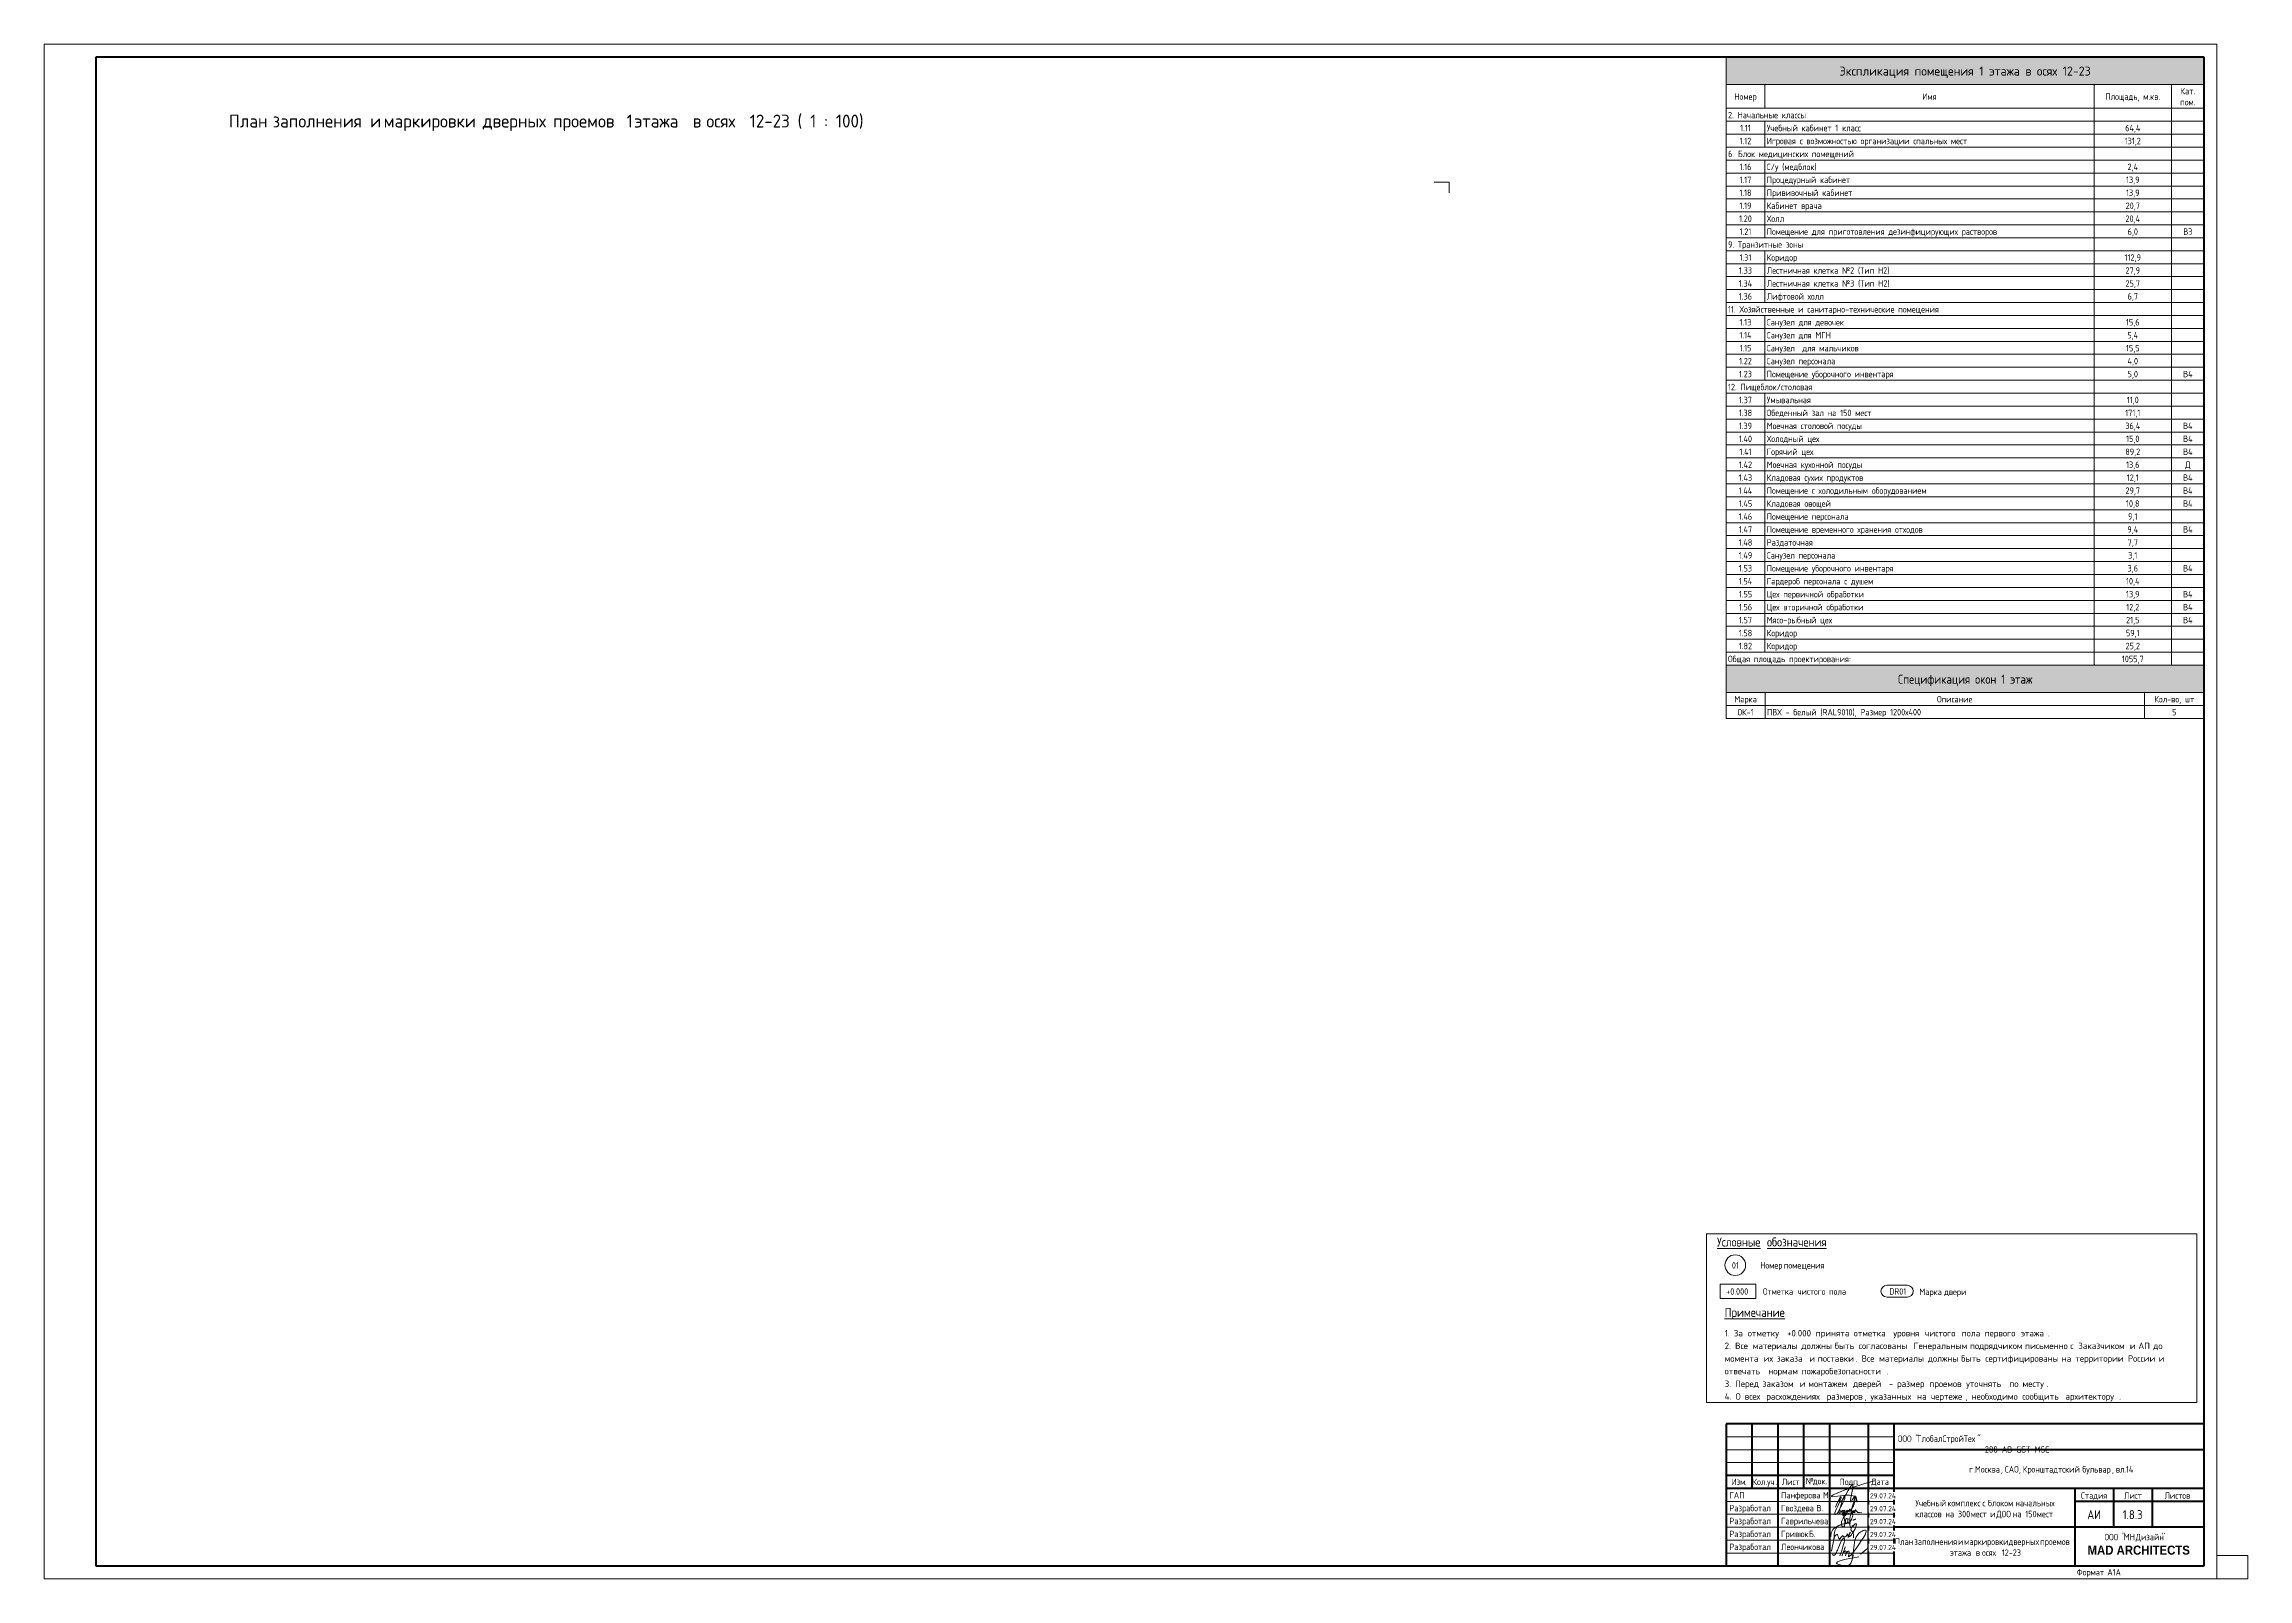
# Paper-space layout 'Layout1' of a CAD drawing. Header units: millimetres. Extents: x -841 to 12, y 0 to 594.
# The model-space entities are those that its viewports show. They can reach past a viewport. Long polylines and large blocks are cut down to what shows.
import ezdxf

# ---------------------------------------------------------------- set-up
doc = ezdxf.new("R2010")
doc.units = ezdxf.units.MM
for name, color, linetype, lineweight in [('A-ANNO-NOTE', 7, 'Continuous', 9), ('A-DETL', 7, 'Continuous', 9), ('G-ANNO-LEGN', 7, 'Continuous', 9), ('G-ANNO-SCHD', 7, 'Continuous', 9), ('G-ANNO-TEXT', 7, 'Continuous', 9), ('G-ANNO-TTLB', 7, 'Continuous', 9)]:
    doc.layers.add(name, color=color, linetype=linetype, lineweight=lineweight)
doc.layers.add('G-ANNO-NPLT', color=7, linetype='Continuous', plot=False)
doc.styles.add('Arial_B', font='', dxfattribs={"width": 0.9, "height": 3.5})
doc.styles.add('GOST Common_3', font='GOST_Common.ttf', dxfattribs={"width": 0.9, "height": 3.5})
doc.styles.add('GOST Common_4', font='GOST_Common.ttf', dxfattribs={"width": 0.9, "height": 2.5})
doc.styles.add('GOST Common_5', font='GOST_Common.ttf', dxfattribs={"height": 5})
doc.styles.add('GOST Common_6', font='GOST_Common.ttf', dxfattribs={"height": 3.5})
doc.styles.add('GOST Common_7', font='GOST_Common.ttf', dxfattribs={"width": 0.9, "height": 2})
doc.styles.add('ISOCPEUR_2', font='isocpeur.ttf', dxfattribs={"width": 0.9, "height": 2.5})
doc.styles.add('ISOCPEUR_3', font='isocpeur.ttf', dxfattribs={"height": 2.5})
doc.styles.get('Arial_B').set_extended_font_data('Arial', bold=True)

psp = doc.layouts.get("Layout1")

# ---------------------------------------------------------------- texts
at = {"layer": 'G-ANNO-SCHD', "line_spacing_factor": 1.022761}
for s, insert, char_height, width, attachment_point, style in [('Экспликация помещения 1 этажа в осях 12-23', (-97.47, 585.3), 3.5, 118.0062, 2, 'GOST Common_6'), ('Номер', (-182.48, 574.92), 2.5, 9.896, 2, 'GOST Common_4'), ('Имя', (-111.28, 574.92), 2.5, 6.1548, 2, 'GOST Common_4'), ('Площадь, м.кв.', (-32.57, 574.92), 2.5, 23.8349, 2, 'GOST Common_4'), ('Кат.\\Pпом.', (-11.27, 577.05), 2.5, 7.5125, 2, 'GOST Common_4'), ('2. Начальные классы', (-189.23, 567.77), 2.5, 33.7611, 1, 'GOST Common_4'), ('1.12', (-182.48, 557.75), 2.5, 5.4006, 2, 'GOST Common_4'), ('1.11', (-182.48, 562.76), 2.5, 4.8877, 2, 'GOST Common_4'), ('Учебный кабинет 1 класс', (-174.23, 562.76), 2.5, 40.8512, 1, 'GOST Common_4'), ('Игровая с возможностью организации спальных мест', (-174.23, 557.75), 2.5, 88.4003, 1, 'GOST Common_4'), ('131,2', (-32.57, 557.75), 2.5, 7.3918, 2, 'GOST Common_4'), ('64,4', (-32.57, 562.76), 2.5, 7.0901, 2, 'GOST Common_4'), ('6. Блок медицинских помещений', (-189.23, 552.74), 2.5, 52.0445, 1, 'GOST Common_4'), ('1.16', (-182.48, 547.73), 2.5, 5.4006, 2, 'GOST Common_4'), ('С/у (медблок)', (-174.23, 547.73), 2.5, 22.085, 1, 'GOST Common_4'), ('2,4', (-32.57, 547.73), 2.5, 4.948, 2, 'GOST Common_4'), ('1.18', (-182.48, 537.71), 2.5, 5.4006, 2, 'GOST Common_4'), ('1.17', (-182.48, 542.72), 2.5, 5.4006, 2, 'GOST Common_4'), ('Процедурный кабинет', (-174.23, 542.72), 2.5, 36.2351, 1, 'GOST Common_4'), ('Прививочный кабинет', (-174.23, 537.71), 2.5, 35.9635, 1, 'GOST Common_4'), ('13,9', (-32.57, 542.72), 2.5, 6.0341, 2, 'GOST Common_4'), ('13,9', (-32.57, 537.71), 2.5, 6.0341, 2, 'GOST Common_4'), ('1.19', (-182.48, 532.69), 2.5, 5.4006, 2, 'GOST Common_4'), ('Кабинет врача', (-174.23, 532.69), 2.5, 25.0116, 1, 'GOST Common_4'), ('20,7', (-32.57, 532.69), 2.5, 6.5471, 2, 'GOST Common_4'), ('1.20', (-182.48, 527.68), 2.5, 5.9135, 2, 'GOST Common_4'), ('1.21', (-182.48, 522.67), 2.5, 5.4006, 2, 'GOST Common_4'), ('Холл', (-174.23, 527.68), 2.5, 8.0254, 1, 'GOST Common_4'), ('Помещение для приготовления дезинфицирующих растворов', (-174.23, 522.67), 2.5, 99.8048, 1, 'GOST Common_4'), ('20,4', (-32.57, 527.68), 2.5, 6.8186, 2, 'GOST Common_4'), ('6,0', (-32.57, 522.67), 2.5, 4.6765, 2, 'GOST Common_4'), ('В3', (-11.27, 522.67), 2.5, 4.0127, 2, 'GOST Common_4'), ('9. Транзитные зоны', (-189.23, 517.66), 2.5, 32.1318, 1, 'GOST Common_4'), ('1.31', (-182.48, 512.65), 2.5, 5.4006, 2, 'GOST Common_4'), ('Коридор', (-174.23, 512.65), 2.5, 13.3656, 1, 'GOST Common_4'), ('112,9', (-32.57, 512.65), 2.5, 7.3918, 2, 'GOST Common_4'), ('1.33', (-182.48, 507.64), 2.5, 5.9135, 2, 'GOST Common_4'), ('Лестничная клетка №2 (Тип Н2)', (-174.23, 507.64), 2.5, 52.4971, 1, 'GOST Common_4'), ('27,9', (-32.57, 507.64), 2.5, 6.5471, 2, 'GOST Common_4'), ('1.34', (-182.48, 502.62), 2.5, 6.185, 2, 'GOST Common_4'), ('1.36', (-182.48, 497.61), 2.5, 5.9135, 2, 'GOST Common_4'), ('Лестничная клетка №3 (Тип Н2)', (-174.23, 502.62), 2.5, 52.4971, 1, 'GOST Common_4'), ('Лифтовой холл', (-174.23, 497.61), 2.5, 24.74, 1, 'GOST Common_4'), ('25,7', (-32.57, 502.62), 2.5, 6.5471, 2, 'GOST Common_4'), ('6,7', (-32.57, 497.61), 2.5, 4.6765, 2, 'GOST Common_4'), ('11. Хозяйственные и санитарно-технические помещения', (-189.23, 492.6), 2.5, 92.8052, 1, 'GOST Common_4'), ('1.13', (-182.48, 487.59), 2.5, 5.4006, 2, 'GOST Common_4'), ('Санузел для девочек', (-174.23, 487.59), 2.5, 33.8214, 1, 'GOST Common_4'), ('15,6', (-32.57, 487.59), 2.5, 6.0341, 2, 'GOST Common_4'), ('1.14', (-182.48, 482.58), 2.5, 5.6721, 2, 'GOST Common_4'), ('Санузел для МГН', (-174.23, 482.58), 2.5, 27.1537, 1, 'GOST Common_4'), ('5,4', (-32.57, 482.58), 2.5, 4.948, 2, 'GOST Common_4'), ('1.22', (-182.48, 472.56), 2.5, 5.9135, 2, 'GOST Common_4'), ('1.15', (-182.48, 477.57), 2.5, 5.4006, 2, 'GOST Common_4'), ('Санузел  для мальчиков', (-174.23, 477.57), 2.5, 39.041, 1, 'GOST Common_4'), ('Санузел персонала', (-174.23, 472.56), 2.5, 31.3172, 1, 'GOST Common_4'), ('15,5', (-32.57, 477.57), 2.5, 6.0341, 2, 'GOST Common_4'), ('4,0', (-32.57, 472.56), 2.5, 4.948, 2, 'GOST Common_4'), ('12. Пищеблок/столовая', (-189.23, 462.53), 2.5, 38.4375, 1, 'GOST Common_4'), ('1.23', (-182.48, 467.54), 2.5, 5.9135, 2, 'GOST Common_4'), ('Помещение уборочного инвентаря', (-174.23, 467.54), 2.5, 56.4193, 1, 'GOST Common_4'), ('5,0', (-32.57, 467.54), 2.5, 4.6765, 2, 'GOST Common_4'), ('В4', (-11.27, 467.54), 2.5, 4.2842, 2, 'GOST Common_4'), ('1.38', (-182.48, 452.51), 2.5, 5.9135, 2, 'GOST Common_4'), ('1.37', (-182.48, 457.52), 2.5, 5.9135, 2, 'GOST Common_4'), ('Умывальная', (-174.23, 457.52), 2.5, 20.0635, 1, 'GOST Common_4'), ('Обеденный зал на 150 мест', (-174.23, 452.51), 2.5, 44.0493, 1, 'GOST Common_4'), ('171,1', (-32.57, 452.51), 2.5, 6.8789, 2, 'GOST Common_4'), ('11,0', (-32.57, 457.52), 2.5, 5.5212, 2, 'GOST Common_4'), ('1.39', (-182.48, 447.5), 2.5, 5.9135, 2, 'GOST Common_4'), ('Моечная столовой посуды', (-174.23, 447.5), 2.5, 42.2994, 1, 'GOST Common_4'), ('36,4', (-32.57, 447.5), 2.5, 6.8186, 2, 'GOST Common_4'), ('В4', (-11.27, 447.5), 2.5, 4.2842, 2, 'GOST Common_4'), ('1.40', (-182.48, 442.49), 2.5, 6.185, 2, 'GOST Common_4'), ('1.41', (-182.48, 437.48), 2.5, 5.6721, 2, 'GOST Common_4'), ('Холодный цех', (-174.23, 442.49), 2.5, 22.5979, 1, 'GOST Common_4'), ('Горячий цех', (-174.23, 437.48), 2.5, 19.9127, 1, 'GOST Common_4'), ('89,2', (-32.57, 437.48), 2.5, 6.5471, 2, 'GOST Common_4'), ('15,0', (-32.57, 442.49), 2.5, 6.0341, 2, 'GOST Common_4'), ('В4', (-11.27, 442.49), 2.5, 4.2842, 2, 'GOST Common_4'), ('В4', (-11.27, 437.48), 2.5, 4.2842, 2, 'GOST Common_4'), ('1.43', (-182.48, 427.45), 2.5, 6.185, 2, 'GOST Common_4'), ('1.42', (-182.48, 432.46), 2.5, 6.185, 2, 'GOST Common_4'), ('Моечная кухонной посуды', (-174.23, 432.46), 2.5, 41.9977, 1, 'GOST Common_4'), ('Кладовая сухих продуктов', (-174.23, 427.45), 2.5, 44.1398, 1, 'GOST Common_4'), ('13,6', (-32.57, 432.46), 2.5, 6.0341, 2, 'GOST Common_4'), ('12,1', (-32.57, 427.45), 2.5, 5.5212, 2, 'GOST Common_4'), ('В4', (-11.27, 427.45), 2.5, 4.2842, 2, 'GOST Common_4'), ('\\fGOST Common|b0|i0|c204|p34|;\\W.9;Д', (-11.27, 432.46), 2.5, 2.4137, 2, 'GOST Common_4'), ('1.44', (-182.48, 422.44), 2.5, 6.4565, 2, 'GOST Common_4'), ('Помещение с холодильным оборудованием', (-174.23, 422.44), 2.5, 68.6083, 1, 'GOST Common_4'), ('29,7', (-32.57, 422.44), 2.5, 6.5471, 2, 'GOST Common_4'), ('В4', (-11.27, 422.44), 2.5, 4.2842, 2, 'GOST Common_4'), ('1.45', (-182.48, 417.43), 2.5, 6.185, 2, 'GOST Common_4'), ('1.46', (-182.48, 412.42), 2.5, 6.185, 2, 'GOST Common_4'), ('Кладовая овощей', (-174.23, 417.43), 2.5, 28.7527, 1, 'GOST Common_4'), ('Помещение персонала', (-174.23, 412.42), 2.5, 36.2652, 1, 'GOST Common_4'), ('10,8', (-32.57, 417.43), 2.5, 6.0341, 2, 'GOST Common_4'), ('9,1', (-32.57, 412.42), 2.5, 4.1636, 2, 'GOST Common_4'), ('В4', (-11.27, 417.43), 2.5, 4.2842, 2, 'GOST Common_4'), ('1.48', (-182.48, 402.39), 2.5, 6.185, 2, 'GOST Common_4'), ('1.47', (-182.48, 407.41), 2.5, 6.185, 2, 'GOST Common_4'), ('Раздаточная', (-174.23, 402.39), 2.5, 22.085, 1, 'GOST Common_4'), ('Помещение временного хранения отходов', (-174.23, 407.41), 2.5, 68.8497, 1, 'GOST Common_4'), ('9,4', (-32.57, 407.41), 2.5, 4.948, 2, 'GOST Common_4'), ('7,7', (-32.57, 402.39), 2.5, 4.6765, 2, 'GOST Common_4'), ('В4', (-11.27, 407.41), 2.5, 4.2842, 2, 'GOST Common_4'), ('1.49', (-182.48, 397.38), 2.5, 6.185, 2, 'GOST Common_4'), ('Санузел персонала', (-174.23, 397.38), 2.5, 31.3172, 1, 'GOST Common_4'), ('Помещение уборочного инвентаря', (-174.23, 392.37), 2.5, 56.4193, 1, 'GOST Common_4'), ('3,1', (-32.57, 397.38), 2.5, 4.1636, 2, 'GOST Common_4'), ('1.54', (-182.48, 387.36), 2.5, 6.185, 2, 'GOST Common_4'), ('1.53', (-182.48, 392.37), 2.5, 5.9135, 2, 'GOST Common_4'), ('Гардероб персонала с душем', (-174.23, 387.36), 2.5, 46.9759, 1, 'GOST Common_4'), ('10,4', (-32.57, 387.36), 2.5, 6.3057, 2, 'GOST Common_4'), ('3,6', (-32.57, 392.37), 2.5, 4.6765, 2, 'GOST Common_4'), ('В4', (-11.27, 392.37), 2.5, 4.2842, 2, 'GOST Common_4'), ('1.55', (-182.48, 382.35), 2.5, 5.9135, 2, 'GOST Common_4'), ('1.56', (-182.48, 377.34), 2.5, 5.9135, 2, 'GOST Common_4'), ('Цех первичной обработки', (-174.23, 382.35), 2.5, 42.5106, 1, 'GOST Common_4'), ('Цех вторичной обработки', (-174.23, 377.34), 2.5, 43.0537, 1, 'GOST Common_4'), ('13,9', (-32.57, 382.35), 2.5, 6.0341, 2, 'GOST Common_4'), ('12,2', (-32.57, 377.34), 2.5, 6.0341, 2, 'GOST Common_4'), ('В4', (-11.27, 382.35), 2.5, 4.2842, 2, 'GOST Common_4'), ('В4', (-11.27, 377.34), 2.5, 4.2842, 2, 'GOST Common_4'), ('1.58', (-182.48, 367.31), 2.5, 5.9135, 2, 'GOST Common_4'), ('1.57', (-182.48, 372.33), 2.5, 5.9135, 2, 'GOST Common_4'), ('Мясо-рыбный цех', (-174.23, 372.33), 2.5, 28.2398, 1, 'GOST Common_4'), ('Коридор', (-174.23, 367.31), 2.5, 13.3656, 1, 'GOST Common_4'), ('59,1', (-32.57, 367.31), 2.5, 6.0341, 2, 'GOST Common_4'), ('21,5', (-32.57, 372.33), 2.5, 6.0341, 2, 'GOST Common_4'), ('В4', (-11.27, 372.33), 2.5, 4.2842, 2, 'GOST Common_4'), ('1.82', (-182.48, 362.3), 2.5, 5.9135, 2, 'GOST Common_4'), ('Коридор', (-174.23, 362.3), 2.5, 13.3656, 1, 'GOST Common_4'), ('25,2', (-32.57, 362.3), 2.5, 6.5471, 2, 'GOST Common_4'), ('Общая площадь проектирования:', (-189.23, 357.29), 2.5, 54.5789, 1, 'GOST Common_4'), ('Спецификация окон 1 этаж', (-97.45, 349.95), 3.5, 62.0018, 2, 'GOST Common_3'), ('1055,7', (-32.57, 357.29), 2.5, 9.7753, 2, 'GOST Common_4'), ('Марка', (-182.44, 341.7), 2.5, 10.4391, 2, 'GOST Common_4'), ('Описание', (-101.48, 341.7), 2.5, 15.2664, 2, 'GOST Common_4'), ('Кол-во, шт', (-16.5, 341.7), 2.5, 18.193, 2, 'GOST Common_4'), ('ОК-1', (-182.44, 336.68), 2.5, 7.5125, 2, 'GOST Common_4'), ('ПВХ - белый (RAL9010), Размер 1200х400', (-174.14, 336.68), 2.5, 66.0136, 1, 'GOST Common_4'), ('\\fGOST Common|b0|i0|c204|p34|;\\W.9;5', (-16.5, 336.68), 2.5, 1.8706, 2, 'GOST Common_4')]:
    psp.add_mtext(s, dxfattribs=dict(at, insert=insert, char_height=char_height, width=width, attachment_point=attachment_point, style=style))
at = {"layer": 'G-ANNO-TTLB', "attachment_point": 1}
for s, insert, char_height, width, style in [('План', (-769.42, 566.71), 5, 18.4388, 'GOST Common_5'), ('\\fGOST Common|b0|i0|c204|p34|; ', (-754.21, 566.71), 5, 2.0844, 'GOST Common_5'), ('заполнения', (-752.49, 566.71), 5, 43.5316, 'GOST Common_5'), ('\\fGOST Common|b0|i0|c204|p34|; ', (-716.57, 566.71), 5, 2.0844, 'GOST Common_5'), ('\\fGOST Common|b0|i0|c204|p34|;и', (-714.85, 566.71), 5, 4.3291, 'GOST Common_5'), ('\\fGOST Common|b0|i0|c204|p34|; ', (-711.28, 566.71), 5, 2.0844, 'GOST Common_5'), ('маркировки', (-709.56, 566.71), 5, 44.4135, 'GOST Common_5'), ('\\fGOST Common|b0|i0|c204|p34|; ', (-672.92, 566.71), 5, 2.0844, 'GOST Common_5'), ('дверных', (-671.2, 566.71), 5, 30.865, 'GOST Common_5'), ('\\fGOST Common|b0|i0|c204|p34|; ', (-645.73, 566.71), 5, 2.0844, 'GOST Common_5'), ('проемов', (-644.01, 566.71), 5, 30.865, 'GOST Common_5'), (' 1 ', (-618.54, 566.71), 5, 7.2954, 'GOST Common_5'), ('этажа', (-612.53, 566.71), 5, 25.2532, 'GOST Common_5'), ('\\fGOST Common|b0|i0|c204|p34|; ', (-591.69, 566.71), 5, 2.0844, 'GOST Common_5'), ('\\fGOST Common|b0|i0|c204|p34|;в', (-589.97, 566.71), 5, 4.3291, 'GOST Common_5'), ('\\fGOST Common|b0|i0|c204|p34|; ', (-586.4, 566.71), 5, 2.0844, 'GOST Common_5'), ('осях', (-584.68, 566.71), 5, 16.6751, 'GOST Common_5'), (' 12-23 ( 1 : 100)', (-570.92, 566.71), 5, 52.5907, 'GOST Common_5'), ('ООО', (-123.53, 55.52), 2.5, 6.4937, 'GOST Common_4'), (' "', (-118.17, 55.52), 2.5, 2.5975, 'GOST Common_4'), ('ГлобалСтройТех', (-116.03, 55.52), 2.5, 28.2114, 'GOST Common_4'), ('"                                                                               288-AB-GST-MSC', (-92.75, 55.52), 2.5, 105.1974, 'GOST Common_4'), ('\\fGOST Common|b0|i0|c204|p34|;\\W.9;г', (-95.9, 43.66), 2.5, 1.9481, 'GOST Common_4'), ('Москва', (-93.64, 43.66), 2.5, 12.1215, 'GOST Common_4'), ('САО', (-82.09, 43.66), 2.5, 6.5658, 'GOST Common_4'), ('Кронштадтский', (-75.12, 43.66), 2.5, 26.9848, 'GOST Common_4'), ('\\fGOST Common|b0|i0|c204|p34|;\\W.9; ', (-52.86, 43.66), 2.5, 0.938, 'GOST Common_4'), ('бульвар', (-52.08, 43.66), 2.5, 13.8532, 'GOST Common_4'), ('вл', (-39.11, 43.66), 2.5, 3.8962, 'GOST Common_4'), ('.14', (-35.89, 43.66), 2.5, 4.3291, 'GOST Common_4'), ('\\fGOST Common|b0|i0|c204|p34|;\\W.9;.', (-94.29, 43.66), 2.5, 0.7937, 'GOST Common_4'), (', ', (-83.64, 43.66), 2.5, 1.8759, 'GOST Common_4'), (', ', (-76.67, 43.66), 2.5, 1.8759, 'GOST Common_4'), (', ', (-40.65, 43.66), 2.5, 1.8759, 'GOST Common_4'), ('Учебный', (-116.7, 30.59), 2.5, 14.0696, 'GOST Common_4'), ('классов', (-116.82, 26.36), 2.5, 13.2759, 'GOST Common_4'), ('\\fGOST Common|b0|i0|c204|p34|;\\W.9; ', (-105.87, 26.36), 2.5, 0.938, 'GOST Common_4'), ('\\fGOST Common|b0|i0|c204|p34|;\\W.9; ', (-105.1, 30.59), 2.5, 0.938, 'GOST Common_4'), ('на', (-105.1, 26.36), 2.5, 4.1127, 'GOST Common_4'), ('комплекс', (-104.32, 30.59), 2.5, 15.5127, 'GOST Common_4'), (' 300 ', (-101.7, 26.36), 2.5, 7.7203, 'GOST Common_4'), ('мест', (-95.33, 26.36), 2.5, 8.2253, 'GOST Common_4'), ('\\fGOST Common|b0|i0|c204|p34|;\\W.9; ', (-91.52, 30.59), 2.5, 0.938, 'GOST Common_4'), ('\\fGOST Common|b0|i0|c204|p34|;\\W.9;с', (-90.75, 30.59), 2.5, 1.6595, 'GOST Common_4'), ('\\fGOST Common|b0|i0|c204|p34|;\\W.9; ', (-89.38, 30.59), 2.5, 0.938, 'GOST Common_4'), ('\\fGOST Common|b0|i0|c204|p34|;\\W.9; ', (-88.55, 26.36), 2.5, 0.938, 'GOST Common_4'), ('блоком', (-88.61, 30.59), 2.5, 11.9051, 'GOST Common_4'), ('\\fGOST Common|b0|i0|c204|p34|;\\W.9;и', (-87.77, 26.36), 2.5, 1.9481, 'GOST Common_4'), ('\\fGOST Common|b0|i0|c204|p34|;\\W.9; ', (-86.17, 26.36), 2.5, 0.938, 'GOST Common_4'), ('ДОО', (-85.39, 26.36), 2.5, 6.7823, 'GOST Common_4'), ('\\fGOST Common|b0|i0|c204|p34|;\\W.9; ', (-79.8, 26.36), 2.5, 0.938, 'GOST Common_4'), ('на', (-79.02, 26.36), 2.5, 4.1127, 'GOST Common_4'), ('\\fGOST Common|b0|i0|c204|p34|;\\W.9; ', (-78.78, 30.59), 2.5, 0.938, 'GOST Common_4'), ('начальных', (-78.01, 30.59), 2.5, 18.1823, 'GOST Common_4'), (' 150 ', (-75.63, 26.36), 2.5, 7.143, 'GOST Common_4'), ('мест', (-69.73, 26.36), 2.5, 8.2253, 'GOST Common_4'), ('АИ', (-50.19, 26.62), 3.5, 6.5658, 'GOST Common_3'), ('1.8.3', (-36.45, 26.62), 3.5, 9.5962, 'GOST Common_3'), ('План', (-124.68, 15.66), 2.5, 8.2253, 'GOST Common_4'), ('\\fGOST Common|b0|i0|c204|p34|;\\W.9; ', (-117.89, 15.66), 2.5, 0.938, 'GOST Common_4'), ('заполнения', (-117.12, 15.66), 2.5, 19.5532, 'GOST Common_4'), ('этажа', (-103.31, 11.42), 2.5, 11.1835, 'GOST Common_4'), ('\\fGOST Common|b0|i0|c204|p34|;\\W.9; ', (-100.99, 15.66), 2.5, 0.938, 'GOST Common_4'), ('\\fGOST Common|b0|i0|c204|p34|;\\W.9;и', (-100.21, 15.66), 2.5, 1.9481, 'GOST Common_4'), ('\\fGOST Common|b0|i0|c204|p34|;\\W.9; ', (-98.61, 15.66), 2.5, 0.938, 'GOST Common_4'), ('маркировки', (-97.83, 15.66), 2.5, 19.9139, 'GOST Common_4'), ('\\fGOST Common|b0|i0|c204|p34|;\\W.9; ', (-94.08, 11.42), 2.5, 0.938, 'GOST Common_4'), ('\\fGOST Common|b0|i0|c204|p34|;\\W.9;в', (-93.31, 11.42), 2.5, 1.9481, 'GOST Common_4'), ('\\fGOST Common|b0|i0|c204|p34|;\\W.9; ', (-91.7, 11.42), 2.5, 0.938, 'GOST Common_4'), ('осях', (-90.93, 11.42), 2.5, 7.5038, 'GOST Common_4'), (' 12-23', (-84.74, 11.42), 2.5, 10.1013, 'GOST Common_4'), ('\\fGOST Common|b0|i0|c204|p34|;\\W.9; ', (-81.4, 15.66), 2.5, 0.938, 'GOST Common_4'), ('дверных', (-80.63, 15.66), 2.5, 13.8532, 'GOST Common_4'), ('\\fGOST Common|b0|i0|c204|p34|;\\W.9; ', (-69.2, 15.66), 2.5, 0.938, 'GOST Common_4'), ('проемов', (-68.42, 15.66), 2.5, 13.8532, 'GOST Common_4'), (' 1', (-56.99, 15.66), 2.5, 2.3089, 'GOST Common_4')]:
    psp.add_mtext(s, dxfattribs=dict(at, insert=insert, char_height=char_height, width=width, style=style))

msp = doc.modelspace()

# ---------------------------------------------------------------- texts
at = {"layer": 'G-ANNO-TEXT', "attachment_point": 1}
for s, insert, char_height, width, style in [('\\LУсловные', (84983.12, 2451.77), 3.5, 22.1506, 'GOST Common_3'), ('\\L\\fGOST Common|b0|i0|c204|p34|;\\W.9;\\L ', (85001.39, 2451.77), 3.5, 1.2987, 'GOST Common_3'), ('\\Lобозначения', (85002.46, 2451.77), 3.5, 30.1595, 'GOST Common_3'), ('01', (84988.87, 2442.24), 2.5, 3.319, 'GOST Common_4'), ('Номер', (84999.82, 2442.24), 2.5, 10.1734, 'GOST Common_4'), ('\\fGOST Common|b0|i0|c204|p34|;\\W.9; ', (85008.21, 2442.24), 2.5, 0.938, 'GOST Common_4'), ('помещения', (85008.98, 2442.24), 2.5, 18.543, 'GOST Common_4'), ('+0.000', (84986.67, 2432.12), 2.5, 10.5342, 'GOST Common_4'), ('Отметка', (85000.87, 2432.12), 2.5, 15.2962, 'GOST Common_4'), ('\\fGOST Common|b0|i0|c204|p34|;\\W.9; ', (85013.49, 2432.12), 2.5, 0.938, 'GOST Common_4'), ('чистого', (85014.27, 2432.12), 2.5, 13.8532, 'GOST Common_4'), ('\\fGOST Common|b0|i0|c204|p34|;\\W.9; ', (85025.7, 2432.12), 2.5, 0.938, 'GOST Common_4'), ('пола', (85026.47, 2432.12), 2.5, 8.0089, 'GOST Common_4'), ('\\fGOST Common|b0|i0|c204|p34|;\\W.9; ', (85033.08, 2432.12), 2.5, 0.938, 'GOST Common_4'), ('DR01', (85049.78, 2432.16), 2.5, 7.6481, 'ISOCPEUR_2'), ('Марка', (85061.45, 2431.96), 2.5, 10.6785, 'GOST Common_4'), ('\\fGOST Common|b0|i0|c204|p34|;\\W.9; ', (85070.26, 2431.96), 2.5, 0.938, 'GOST Common_4'), ('двери', (85071.03, 2431.96), 2.5, 9.7405, 'GOST Common_4'), ('\\LПримечание', (84986.07, 2424.52), 3.5, 28.5, 'GOST Common_3'), ('1. ', (84986.07, 2415.97), 2.5, 4.2489, 'ISOCPEUR_3'), ('За', (84989.58, 2415.97), 2.5, 4.73, 'ISOCPEUR_3'), ('\\fISOCPEUR|b0|i0|c204|p34|; ', (84993.48, 2415.97), 2.5, 1.8439, 'ISOCPEUR_3'), ('отметку', (84995, 2415.97), 2.5, 16.5148, 'ISOCPEUR_3'), (' +0.000 ', (85008.63, 2415.97), 2.5, 15.3924, 'ISOCPEUR_3'), ('принята', (85021.33, 2415.97), 2.5, 15.9536, 'ISOCPEUR_3'), ('\\fISOCPEUR|b0|i0|c204|p34|; ', (85034.49, 2415.97), 2.5, 1.8439, 'ISOCPEUR_3'), ('отметка', (85036.01, 2415.97), 2.5, 16.7553, 'ISOCPEUR_3'), ('\\fISOCPEUR|b0|i0|c204|p34|; ', (85049.84, 2415.97), 2.5, 1.8439, 'ISOCPEUR_3'), ('уровня', (85051.36, 2415.97), 2.5, 12.9873, 'ISOCPEUR_3'), ('\\fISOCPEUR|b0|i0|c204|p34|; ', (85062.07, 2415.97), 2.5, 1.8439, 'ISOCPEUR_3'), ('чистого', (85063.59, 2415.97), 2.5, 15.3924, 'ISOCPEUR_3'), ('\\fISOCPEUR|b0|i0|c204|p34|; ', (85076.29, 2415.97), 2.5, 1.8439, 'ISOCPEUR_3'), ('пола', (85077.82, 2415.97), 2.5, 8.8987, 'ISOCPEUR_3'), ('\\fISOCPEUR|b0|i0|c204|p34|; ', (85085.16, 2415.97), 2.5, 1.8439, 'ISOCPEUR_3'), ('первого', (85086.68, 2415.97), 2.5, 15.1519, 'ISOCPEUR_3'), ('\\fISOCPEUR|b0|i0|c204|p34|; ', (85099.18, 2415.97), 2.5, 1.8439, 'ISOCPEUR_3'), ('этажа', (85100.7, 2415.97), 2.5, 12.4262, 'ISOCPEUR_3'), ('2. ', (84986.07, 2411.08), 2.5, 4.8903, 'ISOCPEUR_3'), ('Все', (84990.11, 2411.08), 2.5, 6.4135, 'ISOCPEUR_3'), ('\\fISOCPEUR|b0|i0|c204|p34|; ', (84995.4, 2411.08), 2.5, 1.8439, 'ISOCPEUR_3'), ('материалы', (84996.92, 2411.08), 2.5, 21.0042, 'ISOCPEUR_3'), ('\\fISOCPEUR|b0|i0|c204|p34|; ', (84999.63, 2406.18), 2.5, 1.8439, 'ISOCPEUR_3'), ('\\fISOCPEUR|b0|i0|c204|p34|; ', (85004.72, 2406.18), 2.5, 1.8439, 'ISOCPEUR_3'), ('заказа', (85006.25, 2406.18), 2.5, 13.3882, 'ISOCPEUR_3'), ('\\fISOCPEUR|b0|i0|c204|p34|; ', (85014.25, 2411.08), 2.5, 1.8439, 'ISOCPEUR_3'), ('должны', (85015.77, 2411.08), 2.5, 13.789, 'ISOCPEUR_3'), ('\\fISOCPEUR|b0|i0|c204|p34|; ', (85017.29, 2406.18), 2.5, 1.8439, 'ISOCPEUR_3'), ('\\fISOCPEUR|b0|i0|c204|p34|; ', (85020.6, 2406.18), 2.5, 1.8439, 'ISOCPEUR_3'), ('\\fISOCPEUR|b0|i0|c204|p34|; ', (85027.15, 2411.08), 2.5, 1.8439, 'ISOCPEUR_3'), ('быть', (85028.67, 2411.08), 2.5, 9.4599, 'ISOCPEUR_3'), ('\\fISOCPEUR|b0|i0|c204|p34|; ', (85036.47, 2411.08), 2.5, 1.8439, 'ISOCPEUR_3'), ('согласованы', (85038, 2411.08), 2.5, 23.8903, 'ISOCPEUR_3'), ('Все', (85039.05, 2406.18), 2.5, 6.4135, 'ISOCPEUR_3'), ('\\fISOCPEUR|b0|i0|c204|p34|; ', (85044.35, 2406.18), 2.5, 1.8439, 'ISOCPEUR_3'), ('\\fISOCPEUR|b0|i0|c204|p34|; ', (85057.71, 2411.08), 2.5, 1.8439, 'ISOCPEUR_3'), ('Генеральным', (85059.23, 2411.08), 2.5, 24.5316, 'ISOCPEUR_3'), ('\\fISOCPEUR|b0|i0|c204|p34|; ', (85063.2, 2406.18), 2.5, 1.8439, 'ISOCPEUR_3'), ('\\fISOCPEUR|b0|i0|c204|p34|; ', (85076.1, 2406.18), 2.5, 1.8439, 'ISOCPEUR_3'), ('быть', (85077.62, 2406.18), 2.5, 9.4599, 'ISOCPEUR_3'), ('\\fISOCPEUR|b0|i0|c204|p34|; ', (85079.47, 2411.08), 2.5, 1.8439, 'ISOCPEUR_3'), ('подрядчиком', (85080.99, 2411.08), 2.5, 24.0506, 'ISOCPEUR_3'), ('\\fISOCPEUR|b0|i0|c204|p34|; ', (85085.42, 2406.18), 2.5, 1.8439, 'ISOCPEUR_3'), ('сертифицированы', (85086.94, 2406.18), 2.5, 33.9915, 'ISOCPEUR_3'), ('\\fISOCPEUR|b0|i0|c204|p34|; ', (85100.83, 2411.08), 2.5, 1.8439, 'ISOCPEUR_3'), ('письменно', (85102.36, 2411.08), 2.5, 19.4008, 'ISOCPEUR_3'), ('\\fISOCPEUR|b0|i0|c204|p34|;.', (85110.95, 2415.97), 2.5, 0.8819, 'ISOCPEUR_3'), ('\\fISOCPEUR|b0|i0|c204|p34|; ', (85114.99, 2406.18), 2.5, 1.8439, 'ISOCPEUR_3'), ('\\fISOCPEUR|b0|i0|c204|p34|; ', (85118.36, 2411.08), 2.5, 1.8439, 'ISOCPEUR_3'), ('\\fISOCPEUR|b0|i0|c204|p34|;с', (85119.88, 2411.08), 2.5, 1.8439, 'ISOCPEUR_3'), ('\\fISOCPEUR|b0|i0|c204|p34|; ', (85120.28, 2406.18), 2.5, 1.8439, 'ISOCPEUR_3'), ('\\fISOCPEUR|b0|i0|c204|p34|; ', (85121.41, 2411.08), 2.5, 1.8439, 'ISOCPEUR_3'), ('Заказчиком', (85122.93, 2411.08), 2.5, 22.3671, 'ISOCPEUR_3'), ('\\fISOCPEUR|b0|i0|c204|p34|; ', (85140.59, 2406.18), 2.5, 1.8439, 'ISOCPEUR_3'), ('\\fISOCPEUR|b0|i0|c204|p34|; ', (85141.38, 2411.08), 2.5, 1.8439, 'ISOCPEUR_3'), ('России', (85142.11, 2406.18), 2.5, 12.5865, 'ISOCPEUR_3'), ('\\fISOCPEUR|b0|i0|c204|p34|;и', (85142.9, 2411.08), 2.5, 2.1646, 'ISOCPEUR_3'), ('\\fISOCPEUR|b0|i0|c204|p34|; ', (85144.69, 2411.08), 2.5, 1.8439, 'ISOCPEUR_3'), ('АП', (85146.21, 2411.08), 2.5, 5.1308, 'ISOCPEUR_3'), ('\\fISOCPEUR|b0|i0|c204|p34|; ', (85150.44, 2411.08), 2.5, 1.8439, 'ISOCPEUR_3'), ('до', (85151.96, 2411.08), 2.5, 4.3291, 'ISOCPEUR_3'), ('\\fISOCPEUR|b0|i0|c204|p34|; ', (85152.49, 2406.18), 2.5, 1.8439, 'ISOCPEUR_3'), ('\\fISOCPEUR|b0|i0|c204|p34|; ', (85155.54, 2411.08), 2.5, 1.8439, 'ISOCPEUR_3'), ('\\fISOCPEUR|b0|i0|c204|p34|; ', (85155.8, 2406.18), 2.5, 1.8439, 'ISOCPEUR_3'), ('отвечать', (84986.07, 2401.29), 2.5, 18.6793, 'ISOCPEUR_3'), ('момента', (84986.07, 2406.18), 2.5, 16.4346, 'ISOCPEUR_3'), ('их', (85001.15, 2406.18), 2.5, 4.3291, 'ISOCPEUR_3'), ('\\fISOCPEUR|b0|i0|c204|p34|; ', (85001.48, 2401.29), 2.5, 1.8439, 'ISOCPEUR_3'), ('нормам', (85003, 2401.29), 2.5, 13.7089, 'ISOCPEUR_3'), ('\\fISOCPEUR|b0|i0|c204|p34|; ', (85014.32, 2401.29), 2.5, 1.8439, 'ISOCPEUR_3'), ('пожаробезопасности', (85015.84, 2401.29), 2.5, 39.7637, 'ISOCPEUR_3'), ('\\fISOCPEUR|b0|i0|c204|p34|;и', (85018.81, 2406.18), 2.5, 2.1646, 'ISOCPEUR_3'), ('поставки', (85022.12, 2406.18), 2.5, 17.7975, 'ISOCPEUR_3'), ('. ', (85036.8, 2406.18), 2.5, 2.7257, 'ISOCPEUR_3'), ('материалы', (85045.87, 2406.18), 2.5, 21.0042, 'ISOCPEUR_3'), ('\\fISOCPEUR|b0|i0|c204|p34|;.', (85048.65, 2401.29), 2.5, 0.8819, 'ISOCPEUR_3'), ('должны', (85064.72, 2406.18), 2.5, 13.789, 'ISOCPEUR_3'), ('на', (85116.51, 2406.18), 2.5, 4.5696, 'ISOCPEUR_3'), ('территории', (85121.8, 2406.18), 2.5, 22.7679, 'ISOCPEUR_3'), ('\\fISOCPEUR|b0|i0|c204|p34|;и', (85154.02, 2406.18), 2.5, 2.1646, 'ISOCPEUR_3'), ('3. ', (84986.07, 2396.4), 2.5, 4.8903, 'ISOCPEUR_3'), ('4. ', (84986.07, 2391.5), 2.5, 5.1308, 'ISOCPEUR_3'), ('Перед', (84990.11, 2396.4), 2.5, 11.0633, 'ISOCPEUR_3'), ('\\fISOCPEUR|b0|i0|c204|p34|;О', (84990.3, 2391.5), 2.5, 2.4051, 'ISOCPEUR_3'), ('\\fISOCPEUR|b0|i0|c204|p34|; ', (84992.29, 2391.5), 2.5, 1.8439, 'ISOCPEUR_3'), ('всех', (84993.81, 2391.5), 2.5, 8.3376, 'ISOCPEUR_3'), ('\\fISOCPEUR|b0|i0|c204|p34|; ', (84999.23, 2396.4), 2.5, 1.8439, 'ISOCPEUR_3'), ('\\fISOCPEUR|b0|i0|c204|p34|; ', (85000.69, 2391.5), 2.5, 1.8439, 'ISOCPEUR_3'), ('заказом', (85000.76, 2396.4), 2.5, 15.5527, 'ISOCPEUR_3'), ('расхождениях', (85002.21, 2391.5), 2.5, 26.4557, 'ISOCPEUR_3'), ('\\fISOCPEUR|b0|i0|c204|p34|; ', (85013.59, 2396.4), 2.5, 1.8439, 'ISOCPEUR_3'), ('\\fISOCPEUR|b0|i0|c204|p34|;и', (85015.11, 2396.4), 2.5, 2.1646, 'ISOCPEUR_3'), ('\\fISOCPEUR|b0|i0|c204|p34|; ', (85016.9, 2396.4), 2.5, 1.8439, 'ISOCPEUR_3'), ('монтажем', (85018.42, 2396.4), 2.5, 19.1603, 'ISOCPEUR_3'), ('\\fISOCPEUR|b0|i0|c204|p34|; ', (85024.04, 2391.5), 2.5, 1.8439, 'ISOCPEUR_3'), ('размеров', (85025.56, 2391.5), 2.5, 17.6371, 'ISOCPEUR_3'), ('\\fISOCPEUR|b0|i0|c204|p34|; ', (85034.23, 2396.4), 2.5, 1.8439, 'ISOCPEUR_3'), ('дверей', (85035.75, 2396.4), 2.5, 12.9873, 'ISOCPEUR_3'), (', ', (85040.11, 2391.5), 2.5, 2.8861, 'ISOCPEUR_3'), ('указанных', (85042.49, 2391.5), 2.5, 20.0422, 'ISOCPEUR_3'), ('  - ', (85046.46, 2396.4), 2.5, 7.6962, 'ISOCPEUR_3'), ('размер', (85052.81, 2396.4), 2.5, 13.308, 'ISOCPEUR_3'), ('\\fISOCPEUR|b0|i0|c204|p34|; ', (85059.03, 2391.5), 2.5, 1.8439, 'ISOCPEUR_3'), ('на', (85060.55, 2391.5), 2.5, 4.5696, 'ISOCPEUR_3'), ('\\fISOCPEUR|b0|i0|c204|p34|; ', (85063.79, 2396.4), 2.5, 1.8439, 'ISOCPEUR_3'), ('\\fISOCPEUR|b0|i0|c204|p34|; ', (85064.32, 2391.5), 2.5, 1.8439, 'ISOCPEUR_3'), ('проемов', (85065.31, 2396.4), 2.5, 15.3924, 'ISOCPEUR_3'), ('чертеже', (85065.84, 2391.5), 2.5, 16.2743, 'ISOCPEUR_3'), ('\\fISOCPEUR|b0|i0|c204|p34|; ', (85078.01, 2396.4), 2.5, 1.8439, 'ISOCPEUR_3'), (', ', (85079.27, 2391.5), 2.5, 2.8861, 'ISOCPEUR_3'), ('уточнять', (85079.54, 2396.4), 2.5, 18.4388, 'ISOCPEUR_3'), ('необходимо', (85081.65, 2391.5), 2.5, 21.8861, 'ISOCPEUR_3'), ('\\fISOCPEUR|b0|i0|c204|p34|; ', (85094.75, 2396.4), 2.5, 1.8439, 'ISOCPEUR_3'), ('по', (85096.27, 2396.4), 2.5, 4.3291, 'ISOCPEUR_3'), ('\\fISOCPEUR|b0|i0|c204|p34|; ', (85099.71, 2391.5), 2.5, 1.8439, 'ISOCPEUR_3'), ('\\fISOCPEUR|b0|i0|c204|p34|; ', (85099.84, 2396.4), 2.5, 1.8439, 'ISOCPEUR_3'), ('сообщить', (85101.23, 2391.5), 2.5, 18.4388, 'ISOCPEUR_3'), ('месту', (85101.36, 2396.4), 2.5, 11.3038, 'ISOCPEUR_3'), ('\\fISOCPEUR|b0|i0|c204|p34|;.', (85110.69, 2396.4), 2.5, 0.8819, 'ISOCPEUR_3'), ('\\fISOCPEUR|b0|i0|c204|p34|; ', (85116.44, 2391.5), 2.5, 1.8439, 'ISOCPEUR_3'), ('архитектору', (85117.97, 2391.5), 2.5, 25.173, 'ISOCPEUR_3'), ('\\fISOCPEUR|b0|i0|c204|p34|;.', (85138.74, 2391.5), 2.5, 0.8819, 'ISOCPEUR_3')]:
    msp.add_mtext(s, dxfattribs=dict(at, insert=insert, char_height=char_height, width=width, style=style))

# ---------------------------------------------------------------- blocks, each defined once
blk = doc.blocks.new('Штамп_РД_основной - А1А-27074248-План заполнения и маркировки дверных проемов 1 этажа в осях 12-23')
at = {"layer": 'A-ANNO-NOTE'}
for points, knots in [([(-338.04, -117.09), (-338.7, -122.45), (-329.95, -103.67), (-335.82, -123.67), (-330.91, -113.57), (-333.31, -120.58), (-331.35, -115.2), (-331.8, -118.76), (-331.18, -118.6), (-331.48, -117.47), (-332.41, -115.06), (-346.74, -118.37), (-335.97, -113.63), (-324.18, -110.47)], [0, 0, 0, 0, 0.0513615, 0.1091052, 0.1522958, 0.178941, 0.1972205, 0.2080985, 0.2140042, 0.2188047, 0.2389907, 0.2707687, 0.3130687, 0.3130687, 0.3130687, 0.3130687]), ([(-339.6, -120.68), (-338.03, -117.16), (-337.34, -116.47), (-337.34, -117.01), (-338.8, -120.61), (-340.42, -123.93), (-338.88, -123.37), (-338.39, -122.01), (-335.91, -117.73), (-335.91, -116.39), (-336.4, -116.39), (-336.93, -117.86), (-338.31, -122.65)], [0, 0, 0, 0, 0.0080365, 0.0160998, 0.028237, 0.0420073, 0.0521324, 0.0641411, 0.0757014, 0.0858292, 0.0908816, 0.1013994, 0.1013994, 0.1013994, 0.1013994]), ([(-334.92, -121.85), (-335.39, -122.12), (-335.39, -122.36), (-335.08, -122.36), (-334.79, -121.86), (-335.46, -123.69), (-336.26, -124.25), (-335.67, -123.24), (-334.43, -122), (-333.69, -121.48), (-334.3, -121.48), (-334.58, -122.51), (-333.95, -122.51), (-332.11, -119.19), (-332.11, -118.03), (-332.59, -118.5), (-333.54, -122.06), (-333.54, -122.65)], [0, 0, 0, 0, 0.00162511, 0.00331349, 0.00754981, 0.01278161, 0.01888966, 0.02470924, 0.03042302, 0.03530305, 0.0391434, 0.04257709, 0.05077407, 0.05912564, 0.06755136, 0.07580968, 0.08321457, 0.08321457, 0.08321457, 0.08321457]), ([(-341.44, -132.23), (-341.94, -127.35), (-328.89, -126.72), (-340.13, -127.01), (-339.88, -131.73), (-341.68, -139.94), (-340.55, -134.68), (-340.23, -132.52), (-338.7, -130.28), (-338.3, -134.28), (-337.45, -132.06), (-336.73, -131.65)], [0, 0, 0, 0, 0.019426, 0.0387349, 0.0549438, 0.0672527, 0.0778646, 0.084698, 0.0906304, 0.096697, 0.1015072, 0.1015072, 0.1015072, 0.1015072]), ([(-338.31, -122.65), (-338.31, -123.16), (-337.4, -123.16), (-337.4, -122.18), (-337.76, -122.18), (-337.86, -122.27), (-337.86, -122.45), (-336.95, -122.11), (-337.26, -122.65)], [0, 0, 0, 0, 0.00358547, 0.00695057, 0.00915819, 0.01015554, 0.01205798, 0.01469377, 0.01469377, 0.01469377, 0.01469377]), ([(-336.52, -122.82), (-335.98, -125.91), (-335.98, -128.51), (-337.09, -128.51), (-337.63, -126.53), (-335.78, -123.34), (-334.29, -122.94), (-332.03, -122.74)], [0, 0, 0, 0, 0.01155157, 0.02127823, 0.03282555, 0.04509601, 0.05773263, 0.05773263, 0.05773263, 0.05773263]), ([(-337.04, -123.15), (-336.33, -122.45), (-336.88, -121.9), (-337.19, -122.22), (-336.57, -122.38), (-335.98, -121.8), (-335.98, -122.14), (-336.29, -122.45), (-335.64, -122.45), (-335.9, -123.17), (-336.96, -124.23), (-336.96, -123.36), (-335.57, -122.19), (-335.11, -122.65)], [0, 0, 0, 0, 0.00332582, 0.00612366, 0.00901076, 0.01174206, 0.01415884, 0.01630272, 0.0190767, 0.02344016, 0.02813242, 0.03439448, 0.03937975, 0.03937975, 0.03937975, 0.03937975]), ([(-336.73, -131.65), (-336.69, -132.19), (-335.41, -132.52), (-334.96, -129.96), (-334.72, -133.44), (-334.65, -131.27), (-333.5, -130.12), (-334.9, -132.4), (-333.52, -132.31), (-329.94, -124.81), (-334.86, -129.74), (-332.72, -130.12), (-332.69, -131.28), (-332.61, -132.58)], [0, 0, 0, 0, 0.0046234, 0.0123007, 0.0208561, 0.0283952, 0.03509, 0.0409642, 0.0537756, 0.0710384, 0.0891313, 0.0998193, 0.1046376, 0.1046376, 0.1046376, 0.1046376]), ([(-334.89, -125.37), (-335.11, -125.15), (-335.5, -125.15), (-335.69, -125.34), (-335.81, -126.03), (-335.81, -126.9), (-335.29, -127.04), (-334.88, -126.64), (-334.73, -125.4), (-334.73, -125.1), (-334.73, -125.1), (-334.73, -125.11), (-334.83, -126.08), (-334.77, -126.92), (-334.56, -126.92), (-333.91, -126.43), (-332.93, -124.42), (-332.93, -123.27), (-333.1, -122.97), (-333.59, -122.97), (-334.05, -124.31), (-334.22, -127.46), (-333.93, -128.25), (-333.8, -128.74)], [0, 0, 0, 0, 0.0016332, 0.00392105, 0.00702344, 0.01058969, 0.01394693, 0.01793334, 0.0215051, 0.02411625, 0.02465035, 0.02632052, 0.02939378, 0.03280325, 0.03593957, 0.04142394, 0.04849321, 0.05477683, 0.05812393, 0.06191415, 0.07043912, 0.0795646, 0.08714635, 0.08714635, 0.08714635, 0.08714635]), ([(-333.54, -122.65), (-333.3, -122.89), (-332.62, -122.21), (-333.2, -122.21), (-332.6, -122.21), (-332.14, -121.75), (-332.66, -122.65)], [0, 0, 0, 0, 0.00269646, 0.00576297, 0.00838865, 0.01167349, 0.01167349, 0.01167349, 0.01167349]), ([(-331.86, -121.61), (-331.93, -121.96), (-331.61, -121.96), (-331.61, -122.32), (-330.85, -123.08), (-329.44, -122.71)], [0, 0, 0, 0, 0.001554219, 0.00418307, 0.008514983, 0.008514983, 0.008514983, 0.008514983]), ([(-340.81, -138.96), (-340.12, -140.15), (-338.38, -136.42), (-337.65, -133.87), (-335.19, -130.73), (-337.14, -137.8), (-337.95, -139.54)], [0, 0, 0, 0, 0.00891354, 0.0206837, 0.03596829, 0.05045262, 0.05045262, 0.05045262, 0.05045262]), ([(-334.59, -139.54), (-335.36, -141.78), (-325.61, -128.89), (-328.98, -129.54), (-332.56, -132.13), (-332.82, -142.77), (-335.05, -143.85), (-340.39, -142.51), (-338.8, -141.36), (-330.59, -139.93)], [0, 0, 0, 0, 0.0206368, 0.0432038, 0.0605873, 0.0770759, 0.0945827, 0.1039292, 0.1187761, 0.1187761, 0.1187761, 0.1187761])]:
    blk.add_open_spline(points, degree=3, knots=knots, dxfattribs=at)
for points, degree in [([(-333.54, -122.65), (-333.03, -122.65)], 1), ([(-333.25, -127.9), (-332.55, -127.9)], 1), ([(-332.92, -125.74), (-332.05, -125.55), (-331.8, -125.33)], 2), ([(-332.8, -122.83), (-332.58, -123.05), (-331.86, -122.34), (-331.86, -121.61)], 3), ([(-335.86, -136.11), (-337.11, -139.54)], 1), ([(-329.93, -138.92), (-327, -136.46)], 1), ([(-336.69, -138.38), (-335.63, -137.2), (-335.23, -137.31), (-335.71, -139.54)], 3), ([(-335.71, -139.54), (-335.36, -137.28), (-333.78, -136.92), (-334.59, -139.54)], 3), ([(-333.25, -139.54), (-332.55, -139.54)], 1)]:
    blk.add_open_spline(points, degree=degree, dxfattribs=at)
at = {"layer": 'G-ANNO-TTLB'}
for p, q in [((-1033, 445.5), (-1033, -148.5)), ((-1033, 445.5), (-192, 445.5)), ((-192, 445.5), (-192, -148.5)), ((-317, -93.5), (-382, -93.5)), ((-317, -98.5), (-382, -98.5)), ((-317, -103.5), (-382, -103.5)), ((-317, -118.5), (-382, -118.5)), ((-317, -123.5), (-382, -123.5)), ((-317, -128.5), (-382, -128.5)), ((-317, -133.5), (-382, -133.5)), ((-317, -138.5), (-382, -138.5)), ((-192, -148.5), (-1033, -148.5))]:
    blk.add_line(p, q, dxfattribs=at)
at = {"layer": 'G-ANNO-TTLB', "lineweight": 40}
for p, q in [((-1013, 440.5), (-1013, -143.5)), ((-197, 440.5), (-1013, 440.5)), ((-197, -143.5), (-197, 440.5)), ((-382, -88.5), (-382, -143.5)), ((-197, -88.5), (-382, -88.5)), ((-372, -88.5), (-372, -113.5)), ((-362, -88.5), (-362, -143.5)), ((-352, -88.5), (-352, -113.5)), ((-342, -88.5), (-342, -143.5)), ((-327, -88.5), (-327, -143.5)), ((-317, -88.5), (-317, -143.5)), ((-197, -98.5), (-317, -98.5)), ((-317, -108.5), (-382, -108.5)), ((-197, -113.5), (-382, -113.5)), ((-247, -113.5), (-247, -143.5)), ((-197, -118.5), (-247, -118.5)), ((-232, -113.5), (-232, -128.5)), ((-217, -113.5), (-217, -128.5)), ((-197, -128.5), (-317, -128.5)), ((-1013, -143.5), (-197, -143.5))]:
    blk.add_line(p, q, dxfattribs=at)
at = {"layer": 'G-ANNO-TTLB', "attachment_point": 1}
for s, insert, char_height, width, style in [('Изм', (-379.88, -109.67), 2.5, 6.1329, 'GOST Common_4'), ('Кол', (-371.75, -109.67), 2.5, 6.0608, 'GOST Common_4'), ('уч', (-366.1, -109.67), 2.5, 3.8962, 'GOST Common_4'), ('Лист', (-360.41, -109.67), 2.5, 8.2975, 'GOST Common_4'), ('\\fGOST Common|b0|i0|c204|p34|;\\W.9;№', (-351.11, -109.4), 2.5, 3.319, 'GOST Common_4'), ('док', (-348.38, -109.4), 2.5, 5.8443, 'GOST Common_4'), ('Подп', (-338.08, -109.67), 2.5, 8.0089, 'GOST Common_4'), ('Дата', (-325.82, -109.67), 2.5, 9.2354, 'GOST Common_4'), ('ГАП', (-380.68, -114.84), 2.5, 6.5658, 'GOST Common_4'), ('\\fGOST Common|b0|i0|c204|p34|;\\W.9;.', (-374.82, -109.67), 2.5, 0.7937, 'GOST Common_4'), ('\\fGOST Common|b0|i0|c204|p34|;\\W.9;.', (-366.75, -109.67), 2.5, 0.7937, 'GOST Common_4'), ('\\fGOST Common|b0|i0|c204|p34|;\\W.9;.', (-362.88, -109.67), 2.5, 0.7937, 'GOST Common_4'), ('Панферова', (-360.68, -114.84), 2.5, 18.6873, 'GOST Common_4'), ('\\fGOST Common|b0|i0|c204|p34|;\\W.9; ', (-345.26, -114.84), 2.5, 0.938, 'GOST Common_4'), ('\\fGOST Common|b0|i0|c204|p34|;\\W.9;М', (-344.49, -114.84), 2.5, 2.4532, 'GOST Common_4'), ('\\fGOST Common|b0|i0|c204|p34|;\\W.9;.', (-343.55, -109.4), 2.5, 0.7937, 'GOST Common_4'), ('\\fGOST Common|b0|i0|c204|p34|;\\W.9;.', (-331.47, -109.67), 2.5, 0.7937, 'GOST Common_4'), ('Стадия', (-244.61, -114.99), 2.5, 12.4101, 'GOST Common_4'), ('Лист', (-227.92, -114.99), 2.5, 8.2975, 'GOST Common_4'), ('Листов', (-212.28, -114.99), 2.5, 12.1937, 'GOST Common_4'), ('Разработал', (-380.68, -119.84), 2.5, 20.7076, 'GOST Common_4'), ('Разработал', (-380.68, -124.84), 2.5, 20.7076, 'GOST Common_4'), ('Гвоздева', (-360.68, -119.84), 2.5, 15.657, 'GOST Common_4'), ('Гаврильчева', (-360.68, -124.84), 2.5, 21.862, 'GOST Common_4'), ('\\fGOST Common|b0|i0|c204|p34|;\\W.9; ', (-347.76, -119.84), 2.5, 0.938, 'GOST Common_4'), ('\\fGOST Common|b0|i0|c204|p34|;\\W.9;В', (-346.99, -119.84), 2.5, 2.2367, 'GOST Common_4'), ('\\fGOST Common|b0|i0|c204|p34|;\\W.9;.', (-345.14, -119.84), 2.5, 0.7937, 'GOST Common_4'), ('\\fGOST Common|b0|i0|c204|p34|;\\W.9; ', (-342.64, -124.84), 2.5, 0.7215, 'GOST Common_4'), ('Разработал', (-380.68, -129.84), 2.5, 20.7076, 'GOST Common_4'), ('Разработал', (-380.68, -134.84), 2.5, 20.7076, 'GOST Common_4'), ('Леончикова', (-360.68, -134.84), 2.5, 19.9861, 'GOST Common_4'), ('Гривюк', (-360.68, -129.84), 2.5, 12.1215, 'GOST Common_4'), ('\\fGOST Common|b0|i0|c204|p34|;\\W.9; ', (-350.68, -129.84), 2.5, 0.938, 'GOST Common_4'), ('\\fGOST Common|b0|i0|c204|p34|;\\W.9;Б', (-349.9, -129.84), 2.5, 2.1646, 'GOST Common_4'), ('\\fGOST Common|b0|i0|c204|p34|;\\W.9;.', (-348.12, -129.84), 2.5, 0.7937, 'GOST Common_4'), ('MAD ARCHITECTS', (-242.07, -135.61), 3.5, 48.5582, 'Arial_B'), ('ООО', (-235.54, -131.05), 2.5, 6.4937, 'GOST Common_4'), (' "', (-230.18, -131.05), 2.5, 2.5975, 'GOST Common_4'), ('МН', (-228.04, -131.05), 2.5, 4.6177, 'GOST Common_4'), ('\\fGOST Common|b0|i0|c204|p34|;\\W.9; ', (-224.23, -131.05), 2.5, 0.938, 'GOST Common_4'), ('Дизайн', (-223.46, -131.05), 2.5, 12.2658, 'GOST Common_4'), ('\\fGOST Common|b0|i0|c204|p34|;\\W.9;"', (-213.33, -131.05), 2.5, 1.6595, 'GOST Common_4'), ('Формат', (-246.24, -144.67), 2.5, 13.4202, 'GOST Common_4'), ('\\fGOST Common|b0|i0|c204|p34|;\\W.9; ', (-235.17, -144.67), 2.5, 0.938, 'GOST Common_4'), ('\\fGOST Common|b0|i0|c204|p34|;\\W.9;А', (-234.4, -144.67), 2.5, 2.4532, 'GOST Common_4'), ('\\fGOST Common|b0|i0|c204|p34|;\\W.9;1', (-232.37, -144.67), 2.5, 1.3709, 'GOST Common_4'), ('\\fGOST Common|b0|i0|c204|p34|;\\W.9;А', (-231.24, -144.67), 2.5, 2.4532, 'GOST Common_4')]:
    blk.add_mtext(s, dxfattribs=dict(at, insert=insert, char_height=char_height, width=width, style=style))
blk = doc.blocks.new('Штамп_Без подписи_спец_ - Без подписи-27038161-План заполнения и маркировки дверных проемов 1 этажа в осях 12-23')
at = {"layer": 'A-ANNO-NOTE'}
for p, q in [((0, 5), (35, 5)), ((0, 0), (0, 5)), ((35, 0), (0, 0)), ((20, 5), (20, 0)), ((35, 5), (35, 0))]:
    blk.add_line(p, q, dxfattribs=at)

# ---------------------------------------------------------------- linework, layer by layer
at = {"layer": 'A-DETL'}
for p, q in [((84984.31, 2433.7), (84998.1, 2433.7)), ((84984.31, 2428.2), (84984.31, 2433.7)), ((84998.1, 2433.7), (84998.1, 2428.2)), ((85048.84, 2433.27), (85056.78, 2433.27)), ((84984.31, 2428.2), (84998.1, 2428.2)), ((85056.78, 2428.71), (85048.84, 2428.71))]:
    msp.add_line(p, q, dxfattribs=at)
msp.add_circle((84990.19, 2441.06), 4, dxfattribs=at)
for centre, start, end in [((85048.84, 2430.99), 90, 180), ((85056.78, 2430.99), 0, 90), ((85048.84, 2430.99), 180, 270), ((85056.78, 2430.99), 270, 0)]:
    msp.add_arc(centre, 2.28, start, end, dxfattribs=at)

msp.set_redraw_order([(e.dxf.handle, doc.entitydb.next_handle()) for e in msp.query("TEXT MTEXT ATTDEF DIMENSION ARC_DIMENSION")])  # texts and dimensions are drawn at this point

# ---------------------------------------------------------------- hatches: boundary and pattern name
at = {"layer": 'G-ANNO-LEGN'}
for points in [[(-189.98, 589), (-189.98, 578.42), (-4.96, 578.42), (-4.96, 589)], [(-189.98, 353.65), (-189.98, 343.07), (-4.93, 343.07), (-4.93, 353.65)]]:
    psp.add_hatch(color=256, dxfattribs=at).paths.add_polyline_path(points)

# ---------------------------------------------------------------- linework, layer by layer
at = {"layer": 'A-DETL'}
for p, q in [((-189.98, 589), (-189.98, 578.42)), ((-4.96, 589), (-189.98, 589)), ((-4.96, 578.42), (-4.96, 589)), ((-189.98, 578.42), (-189.98, 569.14)), ((-189.98, 578.42), (-4.96, 578.42)), ((-174.98, 578.42), (-174.98, 569.14)), ((-47.57, 578.42), (-47.57, 569.14)), ((-17.57, 578.42), (-17.57, 569.14)), ((-4.96, 578.42), (-4.96, 569.14)), ((-174.98, 569.14), (-189.98, 569.14)), ((-189.98, 569.14), (-189.98, 564.13)), ((-174.98, 564.13), (-189.98, 564.13)), ((-189.98, 564.13), (-189.98, 559.12)), ((-47.57, 569.14), (-174.98, 569.14)), ((-47.57, 564.13), (-174.98, 564.13)), ((-174.98, 564.13), (-174.98, 559.12)), ((-17.57, 569.14), (-47.57, 569.14)), ((-47.57, 569.14), (-47.57, 564.13)), ((-17.57, 564.13), (-47.57, 564.13)), ((-47.57, 564.13), (-47.57, 559.12)), ((-4.96, 569.14), (-17.57, 569.14)), ((-17.57, 569.14), (-17.57, 564.13)), ((-4.96, 564.13), (-17.57, 564.13)), ((-17.57, 564.13), (-17.57, 559.12)), ((-4.96, 569.14), (-4.96, 564.13)), ((-4.96, 564.13), (-4.96, 559.12)), ((-174.98, 559.12), (-189.98, 559.12)), ((-189.98, 559.12), (-189.98, 554.11)), ((-47.57, 559.12), (-174.98, 559.12)), ((-174.98, 559.12), (-174.98, 554.11)), ((-17.57, 559.12), (-47.57, 559.12)), ((-47.57, 559.12), (-47.57, 554.11)), ((-4.96, 559.12), (-17.57, 559.12)), ((-17.57, 559.12), (-17.57, 554.11)), ((-4.96, 559.12), (-4.96, 554.11)), ((-174.98, 554.11), (-189.98, 554.11)), ((-189.98, 554.11), (-189.98, 549.1)), ((-174.98, 549.1), (-189.98, 549.1)), ((-189.98, 549.1), (-189.98, 544.09)), ((-47.57, 554.11), (-174.98, 554.11)), ((-47.57, 549.1), (-174.98, 549.1)), ((-174.98, 549.1), (-174.98, 544.09)), ((-17.57, 554.11), (-47.57, 554.11)), ((-47.57, 554.11), (-47.57, 549.1)), ((-17.57, 549.1), (-47.57, 549.1)), ((-47.57, 549.1), (-47.57, 544.09)), ((-4.96, 554.11), (-17.57, 554.11)), ((-17.57, 554.11), (-17.57, 549.1)), ((-4.96, 549.1), (-17.57, 549.1)), ((-17.57, 549.1), (-17.57, 544.09)), ((-4.96, 554.11), (-4.96, 549.1)), ((-4.96, 549.1), (-4.96, 544.09)), ((-174.98, 544.09), (-189.98, 544.09)), ((-189.98, 544.09), (-189.98, 539.07)), ((-174.98, 539.07), (-189.98, 539.07)), ((-189.98, 539.07), (-189.98, 534.06)), ((-47.57, 544.09), (-174.98, 544.09)), ((-174.98, 544.09), (-174.98, 539.07)), ((-47.57, 539.07), (-174.98, 539.07)), ((-174.98, 539.07), (-174.98, 534.06)), ((-17.57, 544.09), (-47.57, 544.09)), ((-47.57, 544.09), (-47.57, 539.07)), ((-17.57, 539.07), (-47.57, 539.07)), ((-47.57, 539.07), (-47.57, 534.06)), ((-4.96, 544.09), (-17.57, 544.09)), ((-17.57, 544.09), (-17.57, 539.07)), ((-4.96, 539.07), (-17.57, 539.07)), ((-17.57, 539.07), (-17.57, 534.06)), ((-4.96, 544.09), (-4.96, 539.07)), ((-4.96, 539.07), (-4.96, 534.06)), ((-174.98, 534.06), (-189.98, 534.06)), ((-189.98, 534.06), (-189.98, 529.05)), ((-174.98, 529.05), (-189.98, 529.05)), ((-189.98, 529.05), (-189.98, 524.04)), ((-47.57, 534.06), (-174.98, 534.06)), ((-174.98, 534.06), (-174.98, 529.05)), ((-47.57, 529.05), (-174.98, 529.05)), ((-174.98, 529.05), (-174.98, 524.04)), ((-17.57, 534.06), (-47.57, 534.06)), ((-47.57, 534.06), (-47.57, 529.05)), ((-17.57, 529.05), (-47.57, 529.05)), ((-47.57, 529.05), (-47.57, 524.04)), ((-4.96, 534.06), (-17.57, 534.06)), ((-17.57, 534.06), (-17.57, 529.05)), ((-4.96, 529.05), (-17.57, 529.05)), ((-17.57, 529.05), (-17.57, 524.04)), ((-4.96, 534.06), (-4.96, 529.05)), ((-4.96, 529.05), (-4.96, 524.04)), ((-174.98, 524.04), (-189.98, 524.04)), ((-189.98, 524.04), (-189.98, 519.03)), ((-47.57, 524.04), (-174.98, 524.04)), ((-174.98, 524.04), (-174.98, 519.03)), ((-17.57, 524.04), (-47.57, 524.04)), ((-47.57, 524.04), (-47.57, 519.03)), ((-4.96, 524.04), (-17.57, 524.04)), ((-17.57, 524.04), (-17.57, 519.03)), ((-4.96, 524.04), (-4.96, 519.03)), ((-174.98, 519.03), (-189.98, 519.03)), ((-189.98, 519.03), (-189.98, 514.02)), ((-174.98, 514.02), (-189.98, 514.02)), ((-189.98, 514.02), (-189.98, 509.01)), ((-47.57, 519.03), (-174.98, 519.03)), ((-47.57, 514.02), (-174.98, 514.02)), ((-174.98, 514.02), (-174.98, 509.01)), ((-17.57, 519.03), (-47.57, 519.03)), ((-47.57, 519.03), (-47.57, 514.02)), ((-17.57, 514.02), (-47.57, 514.02)), ((-47.57, 514.02), (-47.57, 509.01)), ((-4.96, 519.03), (-17.57, 519.03)), ((-17.57, 519.03), (-17.57, 514.02)), ((-4.96, 514.02), (-17.57, 514.02)), ((-17.57, 514.02), (-17.57, 509.01)), ((-4.96, 519.03), (-4.96, 514.02)), ((-4.96, 514.02), (-4.96, 509.01)), ((-174.98, 509.01), (-189.98, 509.01)), ((-189.98, 509.01), (-189.98, 503.99)), ((-174.98, 503.99), (-189.98, 503.99)), ((-189.98, 503.99), (-189.98, 498.98)), ((-47.57, 509.01), (-174.98, 509.01)), ((-174.98, 509.01), (-174.98, 503.99)), ((-47.57, 503.99), (-174.98, 503.99)), ((-174.98, 503.99), (-174.98, 498.98)), ((-17.57, 509.01), (-47.57, 509.01)), ((-47.57, 509.01), (-47.57, 503.99)), ((-17.57, 503.99), (-47.57, 503.99)), ((-47.57, 503.99), (-47.57, 498.98)), ((-4.96, 509.01), (-17.57, 509.01)), ((-17.57, 509.01), (-17.57, 503.99)), ((-4.96, 503.99), (-17.57, 503.99)), ((-17.57, 503.99), (-17.57, 498.98)), ((-4.96, 509.01), (-4.96, 503.99)), ((-4.96, 503.99), (-4.96, 498.98)), ((-174.98, 498.98), (-189.98, 498.98)), ((-189.98, 498.98), (-189.98, 493.97)), ((-47.57, 498.98), (-174.98, 498.98)), ((-174.98, 498.98), (-174.98, 493.97)), ((-17.57, 498.98), (-47.57, 498.98)), ((-47.57, 498.98), (-47.57, 493.97)), ((-4.96, 498.98), (-17.57, 498.98)), ((-17.57, 498.98), (-17.57, 493.97)), ((-4.96, 498.98), (-4.96, 493.97)), ((-174.98, 493.97), (-189.98, 493.97)), ((-189.98, 493.97), (-189.98, 488.96)), ((-174.98, 488.96), (-189.98, 488.96)), ((-189.98, 488.96), (-189.98, 483.95)), ((-47.57, 493.97), (-174.98, 493.97)), ((-47.57, 488.96), (-174.98, 488.96)), ((-174.98, 488.96), (-174.98, 483.95)), ((-17.57, 493.97), (-47.57, 493.97)), ((-47.57, 493.97), (-47.57, 488.96)), ((-17.57, 488.96), (-47.57, 488.96)), ((-47.57, 488.96), (-47.57, 483.95)), ((-4.96, 493.97), (-17.57, 493.97)), ((-17.57, 493.97), (-17.57, 488.96)), ((-4.96, 488.96), (-17.57, 488.96)), ((-17.57, 488.96), (-17.57, 483.95)), ((-4.96, 493.97), (-4.96, 488.96)), ((-4.96, 488.96), (-4.96, 483.95)), ((-174.98, 483.95), (-189.98, 483.95)), ((-189.98, 483.95), (-189.98, 478.94)), ((-174.98, 478.94), (-189.98, 478.94)), ((-189.98, 478.94), (-189.98, 473.93)), ((-47.57, 483.95), (-174.98, 483.95)), ((-174.98, 483.95), (-174.98, 478.94)), ((-47.57, 478.94), (-174.98, 478.94)), ((-174.98, 478.94), (-174.98, 473.93)), ((-17.57, 483.95), (-47.57, 483.95)), ((-47.57, 483.95), (-47.57, 478.94)), ((-17.57, 478.94), (-47.57, 478.94)), ((-47.57, 478.94), (-47.57, 473.93)), ((-4.96, 483.95), (-17.57, 483.95)), ((-17.57, 483.95), (-17.57, 478.94)), ((-4.96, 478.94), (-17.57, 478.94)), ((-17.57, 478.94), (-17.57, 473.93)), ((-4.96, 483.95), (-4.96, 478.94)), ((-4.96, 478.94), (-4.96, 473.93)), ((-174.98, 473.93), (-189.98, 473.93)), ((-189.98, 473.93), (-189.98, 468.91)), ((-47.57, 473.93), (-174.98, 473.93)), ((-174.98, 473.93), (-174.98, 468.91)), ((-17.57, 473.93), (-47.57, 473.93)), ((-47.57, 473.93), (-47.57, 468.91)), ((-4.96, 473.93), (-17.57, 473.93)), ((-17.57, 473.93), (-17.57, 468.91)), ((-4.96, 473.93), (-4.96, 468.91)), ((-174.98, 468.91), (-189.98, 468.91)), ((-189.98, 468.91), (-189.98, 463.9)), ((-174.98, 463.9), (-189.98, 463.9)), ((-189.98, 463.9), (-189.98, 458.89)), ((-47.57, 468.91), (-174.98, 468.91)), ((-174.98, 468.91), (-174.98, 463.9)), ((-47.57, 463.9), (-174.98, 463.9)), ((-17.57, 468.91), (-47.57, 468.91)), ((-47.57, 468.91), (-47.57, 463.9)), ((-17.57, 463.9), (-47.57, 463.9)), ((-47.57, 463.9), (-47.57, 458.89)), ((-4.96, 468.91), (-17.57, 468.91)), ((-17.57, 468.91), (-17.57, 463.9)), ((-4.96, 463.9), (-17.57, 463.9)), ((-17.57, 463.9), (-17.57, 458.89)), ((-4.96, 468.91), (-4.96, 463.9)), ((-4.96, 463.9), (-4.96, 458.89)), ((-174.98, 458.89), (-189.98, 458.89)), ((-189.98, 458.89), (-189.98, 453.88)), ((-174.98, 453.88), (-189.98, 453.88)), ((-189.98, 453.88), (-189.98, 448.87)), ((-47.57, 458.89), (-174.98, 458.89)), ((-174.98, 458.89), (-174.98, 453.88)), ((-47.57, 453.88), (-174.98, 453.88)), ((-174.98, 453.88), (-174.98, 448.87)), ((-17.57, 458.89), (-47.57, 458.89)), ((-47.57, 458.89), (-47.57, 453.88)), ((-17.57, 453.88), (-47.57, 453.88)), ((-47.57, 453.88), (-47.57, 448.87)), ((-4.96, 458.89), (-17.57, 458.89)), ((-17.57, 458.89), (-17.57, 453.88)), ((-4.96, 453.88), (-17.57, 453.88)), ((-17.57, 453.88), (-17.57, 448.87)), ((-4.96, 458.89), (-4.96, 453.88)), ((-4.96, 453.88), (-4.96, 448.87)), ((-174.98, 448.87), (-189.98, 448.87)), ((-189.98, 448.87), (-189.98, 443.86)), ((-174.98, 443.86), (-189.98, 443.86)), ((-189.98, 443.86), (-189.98, 438.84)), ((-47.57, 448.87), (-174.98, 448.87)), ((-174.98, 448.87), (-174.98, 443.86)), ((-47.57, 443.86), (-174.98, 443.86)), ((-174.98, 443.86), (-174.98, 438.84)), ((-17.57, 448.87), (-47.57, 448.87)), ((-47.57, 448.87), (-47.57, 443.86)), ((-17.57, 443.86), (-47.57, 443.86)), ((-47.57, 443.86), (-47.57, 438.84)), ((-4.96, 448.87), (-17.57, 448.87)), ((-17.57, 448.87), (-17.57, 443.86)), ((-4.96, 443.86), (-17.57, 443.86)), ((-17.57, 443.86), (-17.57, 438.84)), ((-4.96, 448.87), (-4.96, 443.86)), ((-4.96, 443.86), (-4.96, 438.84)), ((-174.98, 438.84), (-189.98, 438.84)), ((-189.98, 438.84), (-189.98, 433.83)), ((-47.57, 438.84), (-174.98, 438.84)), ((-174.98, 438.84), (-174.98, 433.83)), ((-17.57, 438.84), (-47.57, 438.84)), ((-47.57, 438.84), (-47.57, 433.83)), ((-4.96, 438.84), (-17.57, 438.84)), ((-17.57, 438.84), (-17.57, 433.83)), ((-4.96, 438.84), (-4.96, 433.83)), ((-174.98, 433.83), (-189.98, 433.83)), ((-189.98, 433.83), (-189.98, 428.82)), ((-174.98, 428.82), (-189.98, 428.82)), ((-189.98, 428.82), (-189.98, 423.81)), ((-47.57, 433.83), (-174.98, 433.83)), ((-174.98, 433.83), (-174.98, 428.82)), ((-47.57, 428.82), (-174.98, 428.82)), ((-174.98, 428.82), (-174.98, 423.81)), ((-17.57, 433.83), (-47.57, 433.83)), ((-47.57, 433.83), (-47.57, 428.82)), ((-17.57, 428.82), (-47.57, 428.82)), ((-47.57, 428.82), (-47.57, 423.81)), ((-4.96, 433.83), (-17.57, 433.83)), ((-17.57, 433.83), (-17.57, 428.82)), ((-4.96, 428.82), (-17.57, 428.82)), ((-17.57, 428.82), (-17.57, 423.81)), ((-4.96, 433.83), (-4.96, 428.82)), ((-4.96, 428.82), (-4.96, 423.81)), ((-174.98, 423.81), (-189.98, 423.81)), ((-189.98, 423.81), (-189.98, 418.8)), ((-174.98, 418.8), (-189.98, 418.8)), ((-189.98, 418.8), (-189.98, 413.79)), ((-47.57, 423.81), (-174.98, 423.81)), ((-174.98, 423.81), (-174.98, 418.8)), ((-47.57, 418.8), (-174.98, 418.8)), ((-174.98, 418.8), (-174.98, 413.79)), ((-17.57, 423.81), (-47.57, 423.81)), ((-47.57, 423.81), (-47.57, 418.8)), ((-17.57, 418.8), (-47.57, 418.8)), ((-47.57, 418.8), (-47.57, 413.79)), ((-4.96, 423.81), (-17.57, 423.81)), ((-17.57, 423.81), (-17.57, 418.8)), ((-4.96, 418.8), (-17.57, 418.8)), ((-17.57, 418.8), (-17.57, 413.79)), ((-4.96, 423.81), (-4.96, 418.8)), ((-4.96, 418.8), (-4.96, 413.79)), ((-174.98, 413.79), (-189.98, 413.79)), ((-189.98, 413.79), (-189.98, 408.78)), ((-47.57, 413.79), (-174.98, 413.79)), ((-174.98, 413.79), (-174.98, 408.78)), ((-17.57, 413.79), (-47.57, 413.79)), ((-47.57, 413.79), (-47.57, 408.78)), ((-4.96, 413.79), (-17.57, 413.79)), ((-17.57, 413.79), (-17.57, 408.78)), ((-4.96, 413.79), (-4.96, 408.78)), ((-174.98, 408.78), (-189.98, 408.78)), ((-189.98, 408.78), (-189.98, 403.76)), ((-174.98, 403.76), (-189.98, 403.76)), ((-189.98, 403.76), (-189.98, 398.75)), ((-47.57, 408.78), (-174.98, 408.78)), ((-174.98, 408.78), (-174.98, 403.76)), ((-47.57, 403.76), (-174.98, 403.76)), ((-174.98, 403.76), (-174.98, 398.75)), ((-17.57, 408.78), (-47.57, 408.78)), ((-47.57, 408.78), (-47.57, 403.76)), ((-17.57, 403.76), (-47.57, 403.76)), ((-47.57, 403.76), (-47.57, 398.75)), ((-4.96, 408.78), (-17.57, 408.78)), ((-17.57, 408.78), (-17.57, 403.76)), ((-4.96, 403.76), (-17.57, 403.76)), ((-17.57, 403.76), (-17.57, 398.75)), ((-4.96, 408.78), (-4.96, 403.76)), ((-4.96, 403.76), (-4.96, 398.75)), ((-174.98, 398.75), (-189.98, 398.75)), ((-189.98, 398.75), (-189.98, 393.74)), ((-174.98, 393.74), (-189.98, 393.74)), ((-189.98, 393.74), (-189.98, 388.73)), ((-47.57, 398.75), (-174.98, 398.75)), ((-174.98, 398.75), (-174.98, 393.74)), ((-47.57, 393.74), (-174.98, 393.74)), ((-174.98, 393.74), (-174.98, 388.73)), ((-17.57, 398.75), (-47.57, 398.75)), ((-47.57, 398.75), (-47.57, 393.74)), ((-17.57, 393.74), (-47.57, 393.74)), ((-47.57, 393.74), (-47.57, 388.73)), ((-4.96, 398.75), (-17.57, 398.75)), ((-17.57, 398.75), (-17.57, 393.74)), ((-4.96, 393.74), (-17.57, 393.74)), ((-17.57, 393.74), (-17.57, 388.73)), ((-4.96, 398.75), (-4.96, 393.74)), ((-4.96, 393.74), (-4.96, 388.73)), ((-174.98, 388.73), (-189.98, 388.73)), ((-189.98, 388.73), (-189.98, 383.72)), ((-47.57, 388.73), (-174.98, 388.73)), ((-174.98, 388.73), (-174.98, 383.72)), ((-17.57, 388.73), (-47.57, 388.73)), ((-47.57, 388.73), (-47.57, 383.72)), ((-4.96, 388.73), (-17.57, 388.73)), ((-17.57, 388.73), (-17.57, 383.72)), ((-4.96, 388.73), (-4.96, 383.72)), ((-174.98, 383.72), (-189.98, 383.72)), ((-189.98, 383.72), (-189.98, 378.71)), ((-174.98, 378.71), (-189.98, 378.71)), ((-189.98, 378.71), (-189.98, 373.69)), ((-47.57, 383.72), (-174.98, 383.72)), ((-174.98, 383.72), (-174.98, 378.71)), ((-47.57, 378.71), (-174.98, 378.71)), ((-174.98, 378.71), (-174.98, 373.69)), ((-17.57, 383.72), (-47.57, 383.72)), ((-47.57, 383.72), (-47.57, 378.71)), ((-17.57, 378.71), (-47.57, 378.71)), ((-47.57, 378.71), (-47.57, 373.69)), ((-4.96, 383.72), (-17.57, 383.72)), ((-17.57, 383.72), (-17.57, 378.71)), ((-4.96, 378.71), (-17.57, 378.71)), ((-17.57, 378.71), (-17.57, 373.69)), ((-4.96, 383.72), (-4.96, 378.71)), ((-4.96, 378.71), (-4.96, 373.69)), ((-174.98, 373.69), (-189.98, 373.69)), ((-189.98, 373.69), (-189.98, 368.68)), ((-174.98, 368.68), (-189.98, 368.68)), ((-189.98, 368.68), (-189.98, 363.67)), ((-47.57, 373.69), (-174.98, 373.69)), ((-174.98, 373.69), (-174.98, 368.68)), ((-47.57, 368.68), (-174.98, 368.68)), ((-174.98, 368.68), (-174.98, 363.67)), ((-17.57, 373.69), (-47.57, 373.69)), ((-47.57, 373.69), (-47.57, 368.68)), ((-17.57, 368.68), (-47.57, 368.68)), ((-47.57, 368.68), (-47.57, 363.67)), ((-4.96, 373.69), (-17.57, 373.69)), ((-17.57, 373.69), (-17.57, 368.68)), ((-4.96, 368.68), (-17.57, 368.68)), ((-17.57, 368.68), (-17.57, 363.67)), ((-4.96, 373.69), (-4.96, 368.68)), ((-4.96, 368.68), (-4.96, 363.67)), ((-174.98, 363.67), (-189.98, 363.67)), ((-189.98, 363.67), (-189.98, 358.66)), ((-174.98, 358.66), (-189.98, 358.66)), ((-189.98, 358.66), (-189.98, 353.65)), ((-47.57, 363.67), (-174.98, 363.67)), ((-174.98, 363.67), (-174.98, 358.66)), ((-47.57, 358.66), (-174.98, 358.66)), ((-17.57, 363.67), (-47.57, 363.67)), ((-47.57, 363.67), (-47.57, 358.66)), ((-17.57, 358.66), (-47.57, 358.66)), ((-47.57, 358.66), (-47.57, 353.65)), ((-4.96, 363.67), (-17.57, 363.67)), ((-17.57, 363.67), (-17.57, 358.66)), ((-4.96, 358.66), (-17.57, 358.66)), ((-17.57, 358.66), (-17.57, 353.65)), ((-4.96, 363.67), (-4.96, 358.66)), ((-4.96, 358.66), (-4.96, 353.65)), ((-174.98, 353.65), (-189.98, 353.65)), ((-189.98, 353.65), (-189.98, 343.07)), ((-4.93, 353.65), (-189.98, 353.65)), ((-47.57, 353.65), (-174.98, 353.65)), ((-17.57, 353.65), (-47.57, 353.65)), ((-4.96, 353.65), (-17.57, 353.65)), ((-4.93, 343.07), (-4.93, 353.65)), ((-189.98, 343.07), (-189.98, 338.05)), ((-189.98, 343.07), (-4.93, 343.07)), ((-174.89, 343.07), (-174.89, 338.05)), ((-28.07, 343.07), (-28.07, 338.05)), ((-4.93, 343.07), (-4.93, 338.05)), ((-174.89, 338.05), (-189.98, 338.05)), ((-189.98, 338.05), (-189.98, 333.04)), ((-174.89, 333.04), (-189.98, 333.04)), ((-28.07, 338.05), (-174.89, 338.05)), ((-174.89, 338.05), (-174.89, 333.04)), ((-28.07, 333.04), (-174.89, 333.04)), ((-4.93, 338.05), (-28.07, 338.05)), ((-28.07, 338.05), (-28.07, 333.04)), ((-4.93, 333.04), (-28.07, 333.04)), ((-4.93, 338.05), (-4.93, 333.04))]:
    psp.add_line(p, q, dxfattribs=at)
at = {"layer": 'A-DETL', "lineweight": 20}
for p, q in [((-302.99, 540.61), (-297.17, 540.61)), ((-297.17, 540.61), (-297.17, 536.46))]:
    psp.add_line(p, q, dxfattribs=at)

# ---------------------------------------------------------------- block references
at = {"layer": 'G-ANNO-TTLB'}
psp.add_blockref('Штамп_РД_основной - А1А-27074248-План заполнения и маркировки дверных проемов 1 этажа в осях 12-23', (192, 148.5), dxfattribs=at)

psp.set_redraw_order([(e.dxf.handle, doc.entitydb.next_handle()) for e in psp.query("TEXT MTEXT ATTDEF DIMENSION ARC_DIMENSION")])  # texts and dimensions are drawn at this point

# ---------------------------------------------------------------- viewports
at = {"layer": '0'}
psp.add_viewport(center=(6, 4.5), size=(12, 9), view_center_point=(6, 4.5), view_height=12, dxfattribs=at)
at = {"layer": 'G-ANNO-NPLT'}
psp.add_viewport(center=(-102.72, 100.96), size=(189.8, 65.2905), view_center_point=(85073.88, 2420.59), view_height=65.2905, status=3, dxfattribs=at)

# ---------------------------------------------------------------- next in the draw order: texts
at = {"layer": 'G-ANNO-TTLB', "insert": (-134.29, 28.18), "char_height": 2, "width": 11.0392, "attachment_point": 1, "style": 'GOST Common_7', "bg_fill": 3, "box_fill_scale": 1.25, "bg_fill_color": 256, "bg_fill_true_color": 13158600, "bg_fill_transparency": 0}
psp.add_mtext('29.07.24', dxfattribs=at)

# ---------------------------------------------------------------- next in the draw order: texts
at = {"layer": 'G-ANNO-TTLB', "char_height": 2, "width": 11.0392, "attachment_point": 1, "style": 'GOST Common_7', "bg_fill": 3, "box_fill_scale": 1.25, "bg_fill_color": 256, "bg_fill_true_color": 13158600, "bg_fill_transparency": 0}
for insert in [(-134.29, 33.18), (-134.29, 23.18)]:
    psp.add_mtext('29.07.24', dxfattribs=dict(at, insert=insert))

# ---------------------------------------------------------------- next in the draw order: block references
at = {"layer": 'A-ANNO-NOTE'}
psp.add_blockref('Штамп_Без подписи_спец_ - Без подписи-27038161-План заполнения и маркировки дверных проемов 1 этажа в осях 12-23', (-170, 30), dxfattribs=at)

# ---------------------------------------------------------------- next in the draw order: texts
at = {"layer": 'G-ANNO-TTLB', "insert": (-134.29, 18.18), "char_height": 2, "width": 11.0392, "attachment_point": 1, "style": 'GOST Common_7', "bg_fill": 3, "box_fill_scale": 1.25, "bg_fill_color": 256, "bg_fill_true_color": 13158600, "bg_fill_transparency": 0}
psp.add_mtext('29.07.24', dxfattribs=at)

# ---------------------------------------------------------------- next in the draw order: texts
at = {"layer": 'G-ANNO-TTLB', "insert": (-134.29, 13.18), "char_height": 2, "width": 11.0392, "attachment_point": 1, "style": 'GOST Common_7', "bg_fill": 3, "box_fill_scale": 1.25, "bg_fill_color": 256, "bg_fill_true_color": 13158600, "bg_fill_transparency": 0}
psp.add_mtext('29.07.24', dxfattribs=at)

# ---------------------------------------------------------------- next in the draw order: block references
at = {"layer": 'A-ANNO-NOTE'}
psp.add_blockref('Штамп_Без подписи_спец_ - Без подписи-27038161-План заполнения и маркировки дверных проемов 1 этажа в осях 12-23', (-170, 5), dxfattribs=at)

doc.saveas('drawing.dxf')
